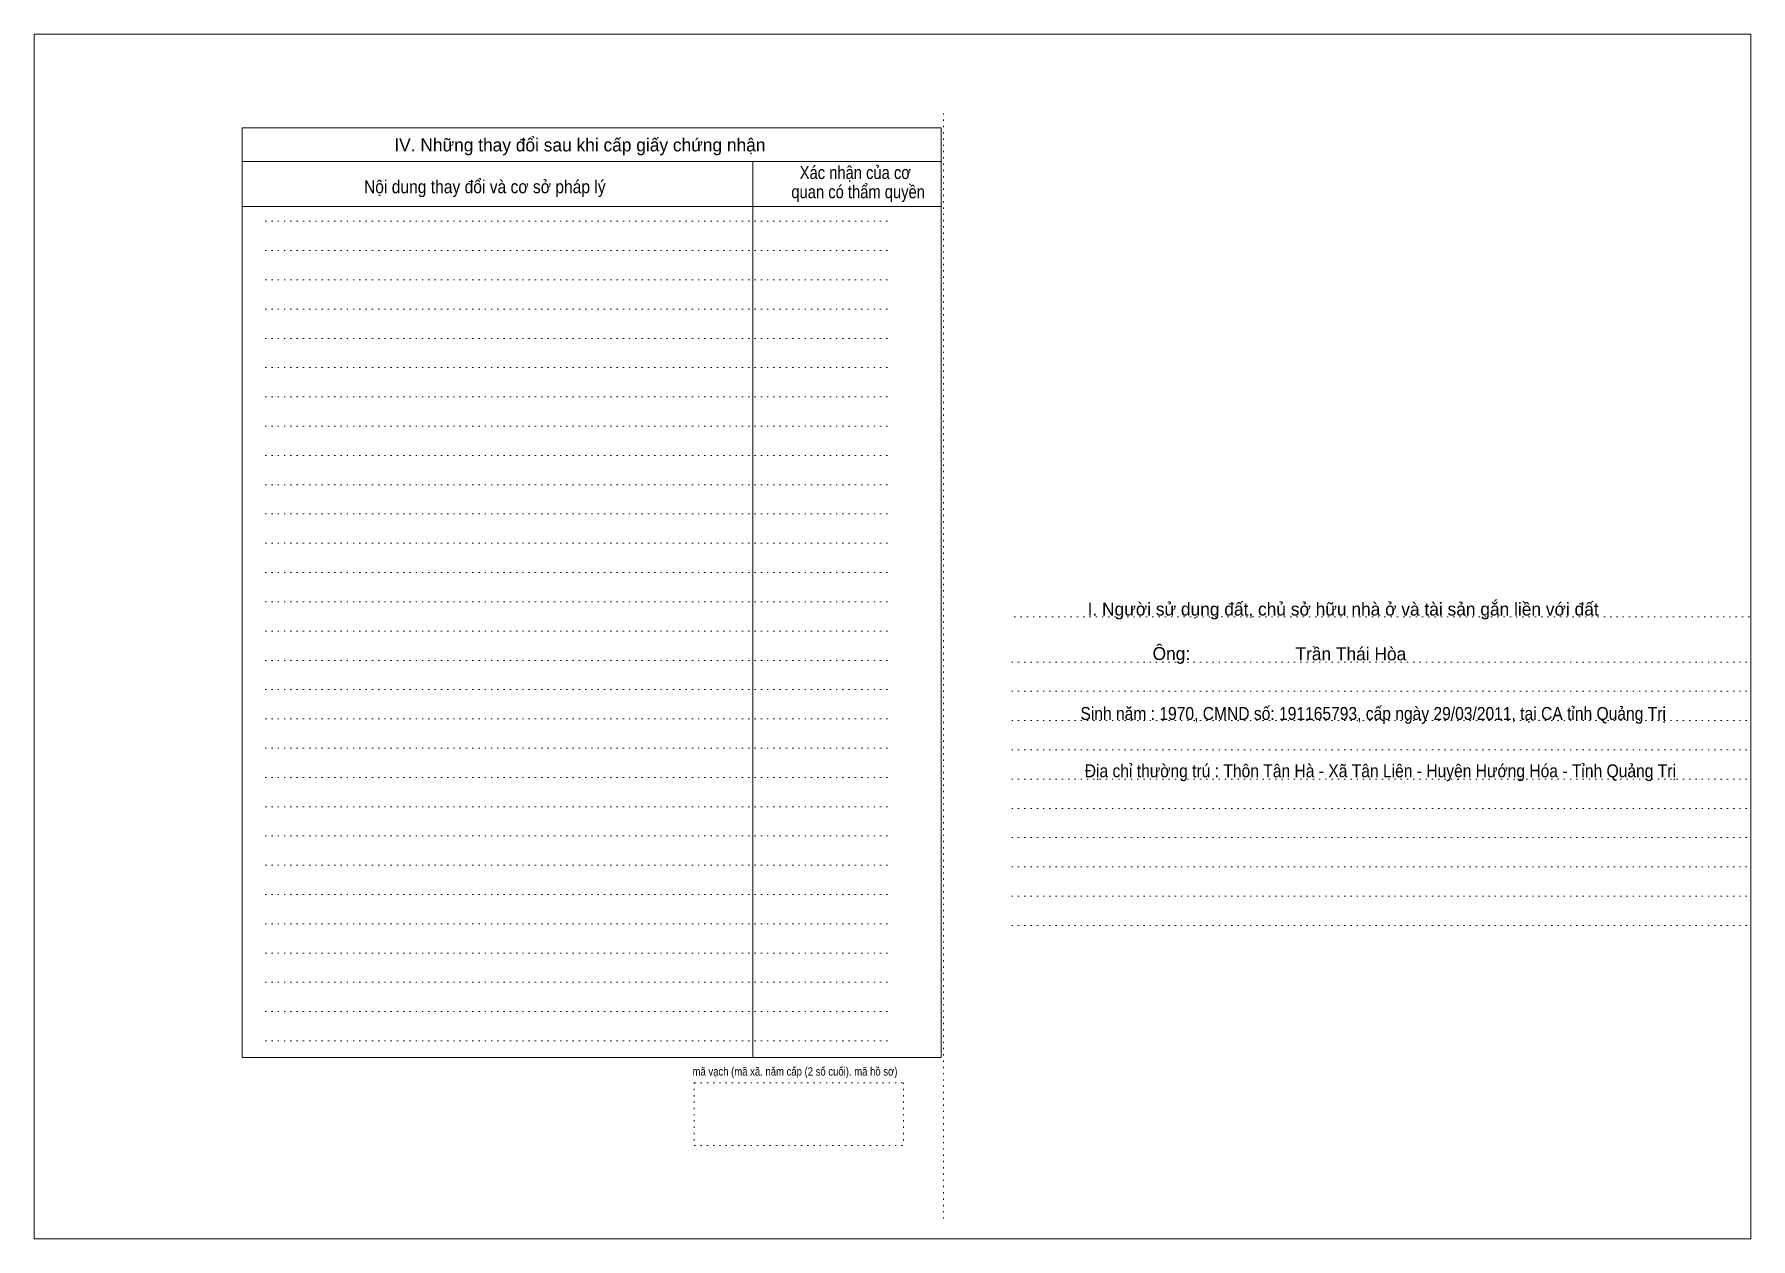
# Model space of a CAD drawing. Header units: metres. Extents: x 546805 to 549947, y 1838243 to 1838537.
# Drawn here: x 546805.2 to 547215.6, y 1838248.6 to 1838536.6 of the extents above; entities that cross this region are included whole.
import ezdxf
from ezdxf.enums import TextEntityAlignment as Align

# ---------------------------------------------------------------- set-up
doc = ezdxf.new("R2010")
doc.units = ezdxf.units.M
doc.linetypes.add('DOTTED', pattern=[1.5, 0.3, -1.2])
for name, color, linetype, lineweight in [('1', 7, 'DOTTED', 13), ('10', 7, 'Continuous', 13), ('18', 7, 'Continuous', 13), ('2', 7, 'Continuous', 13), ('20', 7, 'Continuous', 13)]:
    doc.layers.add(name, color=color, linetype=linetype, lineweight=lineweight)

msp = doc.modelspace()

# ---------------------------------------------------------------- texts
at = {"layer": '1', "width": 0.85}
msp.add_text('mã vạch (mã xã. năm cấp (2 số cuối). mã hồ sơ)', height=2, dxfattribs=at).set_placement((546987.035, 1838287.56), align=Align.CENTER)
at = {"layer": '10'}
for s, p in [('IV. Những thay đổi sau khi cấp giấy chứng nhận', (546935.605, 1838508.56)), ('I. Người sử dụng đất, chủ sở hữu nhà ở và tài sản gắn liền với đất', (547118.1, 1838397.56))]:
    msp.add_text(s, height=3.1, dxfattribs=at).set_placement(p, align=Align.CENTER)
for s, width, p in [('Nội dung thay đổi và cơ sở pháp lý', 0.9, (546912.865, 1838498.56)), ('Xác nhận của cơ', 0.85, (547001.46, 1838501.96)), ('Địa chỉ thường trú : Thôn Tân Hà - Xã Tân Liên - Huyện Hướng Hóa - Tỉnh Quảng Trị', 0.9, (547127, 1838358.89))]:
    msp.add_text(s, height=3.1, dxfattribs=dict(at, width=width)).set_placement(p, align=Align.CENTER)
at = {"layer": '18'}
msp.add_text('Trần Thái Hòa', height=3.1, dxfattribs=at).set_placement((547119.945, 1838386.86), align=Align.CENTER)
at = {"layer": '18', "width": 0.9}
msp.add_text('Sinh năm : 1970, CMND số: 191165793, cấp ngày 29/03/2011, tại CA tỉnh Quảng Trị', height=3.1, dxfattribs=at).set_placement((547125.285, 1838372.6), align=Align.CENTER)
at = {"layer": '2', "width": 0.85}
msp.add_text('quan có thẩm quyền', height=3.1, dxfattribs=at).set_placement((547002.135, 1838497.36), align=Align.CENTER)
at = {"layer": '20'}
msp.add_text('Ông: ', height=3.1, dxfattribs=at).set_placement((547077.61, 1838386.94), align=Align.CENTER)

# ---------------------------------------------------------------- linework, layer by layer
at = {"layer": '1'}
for p, q in [((547022.55, 1838517.66), (547022.55, 1838252.66)), ((546860.35, 1838491.86), (547009.45, 1838491.86)), ((546860.35, 1838484.86), (547009.45, 1838484.86)), ((546860.35, 1838477.86), (547009.45, 1838477.86)), ((546860.35, 1838470.86), (547009.45, 1838470.86)), ((546860.35, 1838463.86), (547009.45, 1838463.86)), ((546860.35, 1838456.86), (547009.45, 1838456.86)), ((546860.35, 1838449.86), (547009.45, 1838449.86)), ((546860.35, 1838442.86), (547009.45, 1838442.86)), ((546860.35, 1838435.86), (547009.45, 1838435.86)), ((546860.35, 1838428.86), (547009.45, 1838428.86)), ((546860.35, 1838421.86), (547009.45, 1838421.86)), ((546860.35, 1838414.86), (547009.45, 1838414.86)), ((546860.35, 1838407.86), (547009.45, 1838407.86)), ((546860.35, 1838400.86), (547009.45, 1838400.86)), ((547039.45, 1838397.26), (547215.55, 1838397.26)), ((546860.35, 1838393.86), (547009.45, 1838393.86)), ((546860.35, 1838386.86), (547009.45, 1838386.86)), ((547038.85, 1838386.46), (547214.95, 1838386.46)), ((546860.35, 1838379.86), (547009.45, 1838379.86)), ((547038.85, 1838379.46), (547214.95, 1838379.46)), ((546860.35, 1838372.86), (547009.45, 1838372.86)), ((547038.85, 1838372.46), (547214.95, 1838372.46)), ((546860.35, 1838365.86), (547009.45, 1838365.86)), ((547038.85, 1838365.46), (547214.95, 1838365.46)), ((546860.35, 1838358.86), (547009.45, 1838358.86)), ((547038.85, 1838358.46), (547214.95, 1838358.46)), ((546860.35, 1838351.86), (547009.45, 1838351.86)), ((547038.85, 1838351.46), (547214.95, 1838351.46)), ((546860.35, 1838344.86), (547009.45, 1838344.86)), ((547038.85, 1838344.46), (547214.95, 1838344.46)), ((546860.35, 1838337.86), (547009.45, 1838337.86)), ((547038.85, 1838337.46), (547214.95, 1838337.46)), ((546860.35, 1838330.86), (547009.45, 1838330.86)), ((547038.85, 1838330.46), (547214.95, 1838330.46)), ((546860.35, 1838323.86), (547009.45, 1838323.86)), ((547038.85, 1838323.46), (547214.95, 1838323.46)), ((546860.35, 1838316.86), (547009.45, 1838316.86)), ((546860.35, 1838309.86), (547009.45, 1838309.86)), ((546860.35, 1838302.86), (547009.45, 1838302.86)), ((546860.35, 1838295.86), (547009.45, 1838295.86)), ((546962.95, 1838285.86), (547012.95, 1838285.86)), ((546962.95, 1838285.86), (546962.95, 1838270.86)), ((547012.95, 1838285.86), (547012.95, 1838270.86)), ((546962.95, 1838270.86), (547012.95, 1838270.86))]:
    msp.add_line(p, q, dxfattribs=at)
at = {"layer": '1', "linetype": 'Continuous'}
msp.add_lwpolyline([(546805.15, 1838248.56), (547215.55, 1838248.56), (547215.55, 1838536.56), (546805.15, 1838536.56)], close=True, dxfattribs=at)
at = {"layer": '2'}
for p, q in [((546854.85, 1838514.16), (547021.95, 1838514.16)), ((546854.85, 1838514.16), (546854.85, 1838291.86)), ((547021.95, 1838514.16), (547021.95, 1838291.86)), ((546854.85, 1838506.16), (547021.95, 1838506.16)), ((546976.95, 1838506.16), (546976.95, 1838291.86)), ((546854.85, 1838495.36), (547021.95, 1838495.36)), ((546854.85, 1838291.86), (547021.95, 1838291.86))]:
    msp.add_line(p, q, dxfattribs=at)

msp.set_redraw_order([(e.dxf.handle, doc.entitydb.next_handle()) for e in msp.query("TEXT MTEXT ATTDEF DIMENSION ARC_DIMENSION")])  # texts and dimensions are drawn at this point

doc.saveas('drawing.dxf')
